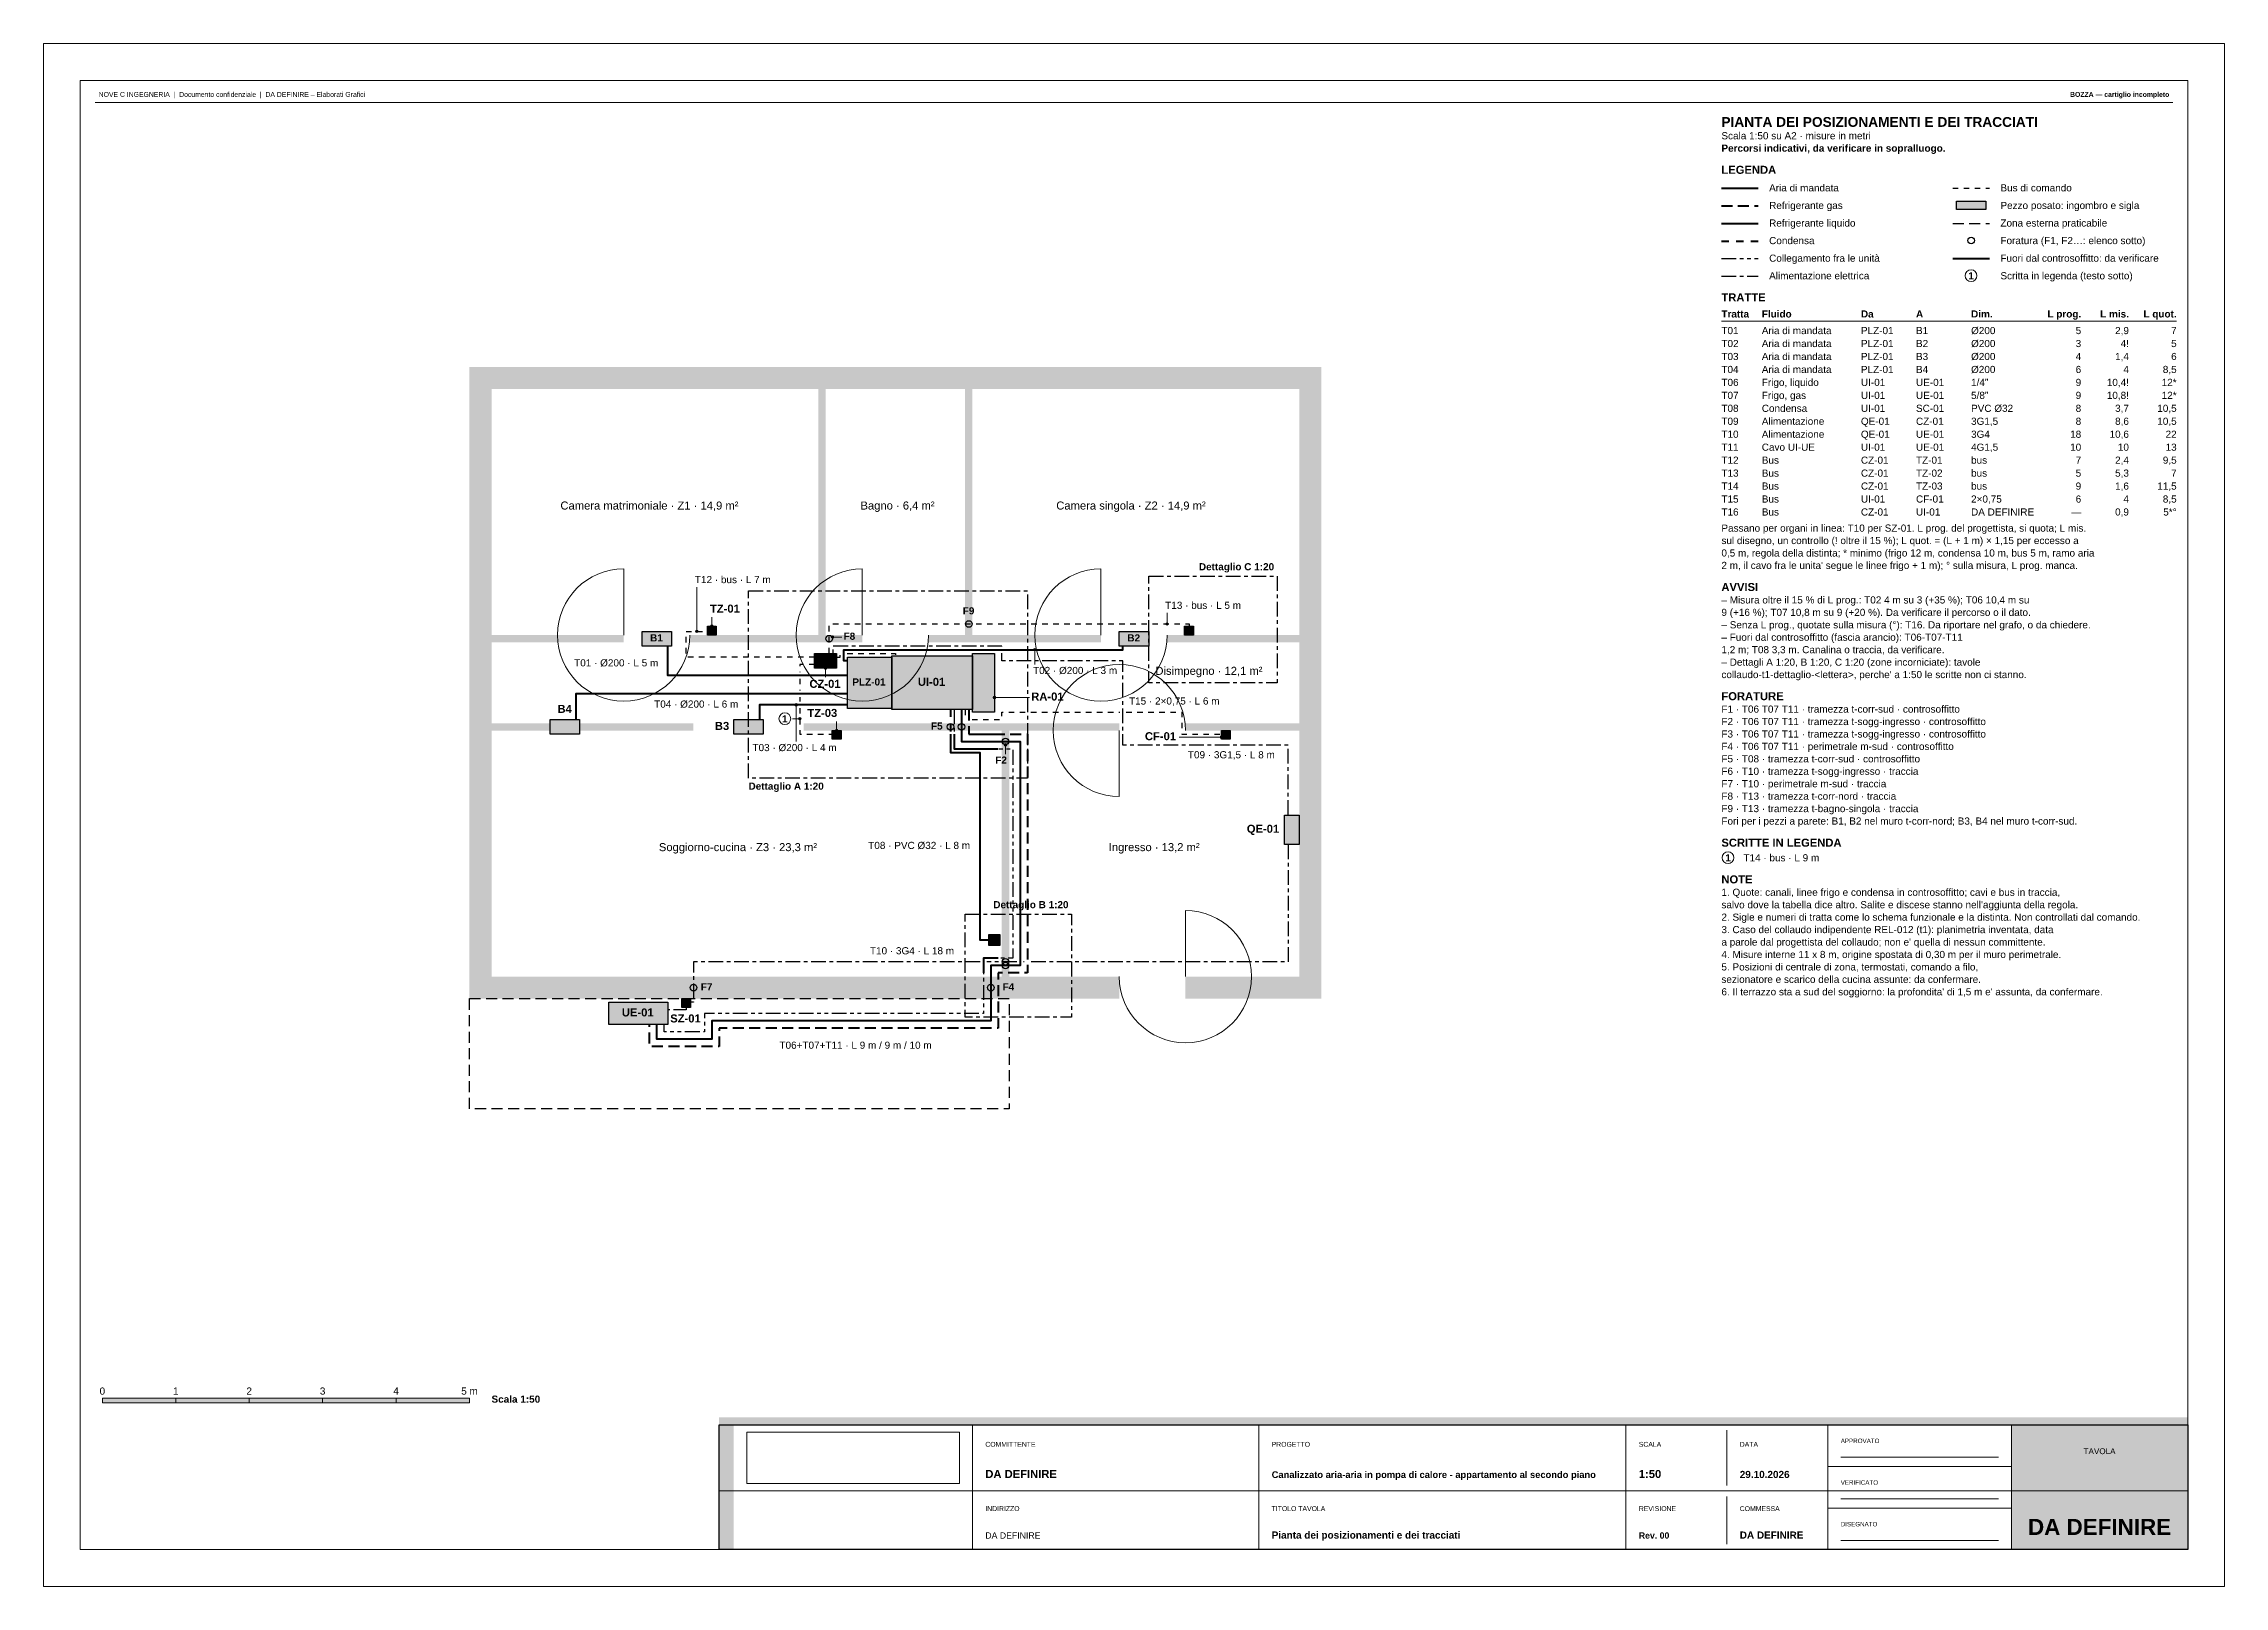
# Paper-space layout 'A2' of a CAD drawing. Header units: millimetres. Extents: x 0 to 594, y 0 to 420.
# The model-space entities are those that its viewports show. They can reach past a viewport. Long polylines and large blocks are cut down to what shows.
import ezdxf
from ezdxf.enums import TextEntityAlignment as Align

# ---------------------------------------------------------------- set-up
doc = ezdxf.new("R2010")
doc.units = ezdxf.units.MM
for name, pattern in [('NOVEC_TRATTO_1P5_1P5', [3, 1.5, -1.5]), ('NOVEC_TRATTO_2_2', [4, 2, -2]), ('NOVEC_TRATTO_3_1P5', [4.5, 3, -1.5]), ('NOVEC_TRATTO_4_1_1_1', [7, 4, -1, 1, -1]), ('NOVEC_TRATTO_4_1_1_1_1_1', [9, 4, -1, 1, -1, 1, -1])]:
    doc.linetypes.add(name, pattern=pattern)
for name, color, linetype, lineweight in [('A-AREA-IDEN', 7, 'Continuous', 18), ('A-DOOR', 7, 'Continuous', 18), ('A-WALL', 7, 'Continuous', 18), ('A-WALL-HOLE', 7, 'Continuous', 18), ('G-ANNO-SCAL', 7, 'Continuous', 18), ('G-ANNO-TTLB', 7, 'Continuous', 18), ('M-ANNO-IDEN', 7, 'Continuous', 18), ('M-ANNO-LEGN', 7, 'Continuous', 18), ('M-ANNO-NCSF', 7, 'Continuous', 18), ('M-EQPM', 7, 'Continuous', 18)]:
    doc.layers.add(name, color=color, linetype=linetype, lineweight=lineweight)
for name, color, linetype, lineweight, true_color in [('E-CTRL-BUS', 160, 'NOVEC_TRATTO_1P5_1P5', 30, 0x2020e0), ('E-POWR-CIRC', 34, 'NOVEC_TRATTO_4_1_1_1', 30, 0x784212), ('E-POWR-LINK', 230, 'NOVEC_TRATTO_4_1_1_1_1_1', 30, 0xe91e63), ('M-CNDS-PIPE', 252, 'NOVEC_TRATTO_2_2', 40, 0x616a6b), ('M-HVAC-SPLY', 134, 'Continuous', 70, 0x148f77), ('M-REFG-GASS', 205, 'NOVEC_TRATTO_3_1P5', 40, 0x6c3483), ('M-REFG-LIQD', 205, 'Continuous', 40, 0x6c3483)]:
    doc.layers.add(name, color=color, linetype=linetype, lineweight=lineweight, true_color=true_color)
doc.layers.add('G-ANNO-NPLT', color=7, linetype='Continuous', lineweight=18, plot=False)
doc.styles.add('NOVEC_ARIAL', font='arial.ttf')
doc.styles.add('NOVEC_ARIAL_GRASSETTO', font='arialbd.ttf')
picture_1 = doc.add_image_def('image1.jpg', size_in_pixel=(2961, 716))

psp = doc.layouts.new('A2')

# ---------------------------------------------------------------- texts
at = {"layer": 'G-ANNO-TTLB', "color": 253, "true_color": 0x999999, "style": 'NOVEC_ARIAL'}
for s, height, p in [('NOVE C INGEGNERIA  |  Documento confidenziale  |  DA DEFINIRE – Elaborati Grafici', 1.3349, (15, 405.5)), ('COMMITTENTE', 1.3349, (256.5, 38)), ('PROGETTO', 1.3349, (334.5, 38)), ('SCALA', 1.3349, (434.5, 38)), ('DATA', 1.3349, (462, 38)), ('APPROVATO', 1.2136, (489.5, 39)), ('VERIFICATO', 1.2136, (489.5, 27.667)), ('INDIRIZZO', 1.3349, (256.5, 20.5)), ('TITOLO TAVOLA', 1.3349, (334.5, 20.5)), ('REVISIONE', 1.3349, (434.5, 20.5)), ('COMMESSA', 1.3349, (462, 20.5)), ('DISEGNATO', 1.2136, (489.5, 16.333))]:
    psp.add_text(s, height=height, dxfattribs=at).set_placement(p)
at = {"layer": 'G-ANNO-TTLB', "color": 59, "true_color": 0x2d2d2d, "style": 'NOVEC_ARIAL_GRASSETTO'}
psp.add_text('BOZZA — cartiglio incompleto', height=1.3349, dxfattribs=at).set_placement((579, 405.5), align=Align.RIGHT)
at = {"layer": 'G-ANNO-TTLB', "color": 255, "true_color": 0xffffff, "transparency": 33554559, "style": 'NOVEC_ARIAL'}
psp.add_text('TAVOLA', height=1.5777, dxfattribs=at).set_placement((560, 36), align=Align.CENTER)
at = {"layer": 'G-ANNO-TTLB', "color": 59, "true_color": 0x2d2d2d}
for s, height, style, p in [('DA DEFINIRE', 2.1844, 'NOVEC_ARIAL_GRASSETTO', (256.5, 29.5)), ('Canalizzato aria-aria in pompa di calore - appartamento al secondo piano', 1.8203, 'NOVEC_ARIAL_GRASSETTO', (334.5, 29.5)), ('1:50', 2.1844, 'NOVEC_ARIAL_GRASSETTO', (434.5, 29.5)), ('29.10.2026', 1.9417, 'NOVEC_ARIAL_GRASSETTO', (462, 29.5)), ('DA DEFINIRE', 1.6989, 'NOVEC_ARIAL', (256.5, 13)), ('Pianta dei posizionamenti e dei tracciati', 1.9417, 'NOVEC_ARIAL_GRASSETTO', (334.5, 13)), ('Rev. 00', 1.6989, 'NOVEC_ARIAL_GRASSETTO', (434.5, 13)), ('DA DEFINIRE', 1.9417, 'NOVEC_ARIAL_GRASSETTO', (462, 13))]:
    psp.add_text(s, height=height, dxfattribs=dict(at, style=style)).set_placement(p)
at = {"layer": 'G-ANNO-TTLB', "color": 255, "true_color": 0xffffff, "style": 'NOVEC_ARIAL_GRASSETTO'}
psp.add_text('DA DEFINIRE', height=4.3688, dxfattribs=at).set_placement((560, 14), align=Align.CENTER)

msp = doc.modelspace()

# ---------------------------------------------------------------- texts
at = {"layer": 'A-AREA-IDEN', "color": 159, "true_color": 0x1c2e4a, "style": 'NOVEC_ARIAL'}
for s, p in [('Camera matrimoniale · Z1 · 14,9 m²', (140.771, 293.159)), ('Bagno · 6,4 m²', (222.5, 293.159)), ('Camera singola · Z2 · 14,9 m²', (275.828, 293.159)), ('Disimpegno · 12,1 m²', (302.827, 248.159)), ('Soggiorno-cucina · Z3 · 23,3 m²', (167.591, 200.159)), ('Ingresso · 13,2 m²', (290.119, 200.159))]:
    msp.add_text(s, height=2.1844, dxfattribs=at).set_placement(p)
at = {"layer": 'G-ANNO-SCAL', "color": 250, "true_color": 0x000000, "style": 'NOVEC_ARIAL'}
for s, p in [('0', (16, 52.2)), ('1', (36, 52.2)), ('2', (56, 52.2)), ('3', (76, 52.2)), ('4', (96, 52.2)), ('5 m', (116, 52.2))]:
    msp.add_text(s, height=1.9417, dxfattribs=at).set_placement(p, align=Align.CENTER)
at = {"layer": 'G-ANNO-SCAL', "color": 250, "true_color": 0x000000, "style": 'NOVEC_ARIAL_GRASSETTO'}
msp.add_text('Scala 1:50', height=1.9417, dxfattribs=at).set_placement((122, 50))
at = {"layer": 'M-ANNO-IDEN', "color": 160, "true_color": 0x2020e0, "style": 'NOVEC_ARIAL'}
for s, p in [('T12 · bus · L 7 m', (177.4, 273.121)), ('T13 · bus · L 5 m', (305.5, 266.121)), ('T15 · 2×0,75 · L 6 m', (295.645, 240.071))]:
    msp.add_text(s, height=1.9417, dxfattribs=at).set_placement(p)
at = {"layer": 'M-ANNO-IDEN', "color": 250, "true_color": 0x000000, "style": 'NOVEC_ARIAL_GRASSETTO'}
for s, height, p in [('Dettaglio C 1:20', 1.9417, (314.6725, 276.6209)), ('TZ-01', 2.1844, (181.5, 265.099)), ('F9', 1.9417, (250.353, 264.621)), ('B1', 1.9417, (165.197, 257.252)), ('F8', 1.9417, (217.9, 257.702)), ('B2', 1.9417, (295.197, 257.252)), ('CZ-01', 2.1844, (208.59, 244.619)), ('PLZ-01', 1.9417, (220.295, 245.252)), ('UI-01', 2.1844, (238.119, 245.159)), ('B4', 2.1844, (139.971, 237.798)), ('TZ-03', 2.1844, (208.032, 236.698)), ('RA-01', 2.1844, (269, 241.159)), ('B3', 2.1844, (182.842, 233.159)), ('F5', 1.9417, (241.706, 233.252)), ('CF-01', 2.1844, (299.98, 230.359)), ('F2', 1.9417, (259.206, 223.983)), ('Dettaglio A 1:20', 1.9417, (192, 216.8833)), ('QE-01', 2.1844, (327.724, 205.159)), ('Dettaglio B 1:20', 1.9417, (258.6725, 184.6209)), ('F7', 1.9417, (179, 162.252)), ('F4', 1.9417, (261.2, 162.252)), ('UE-01', 2.1844, (157.501, 155.159)), ('SZ-01', 2.1844, (170.677, 153.519))]:
    msp.add_text(s, height=height, dxfattribs=at).set_placement(p)
at = {"layer": 'M-ANNO-IDEN', "color": 134, "true_color": 0x148f77, "style": 'NOVEC_ARIAL'}
for s, p in [('T01 · Ø200 · L 5 m', (144.508, 250.452)), ('T02 · Ø200 · L 3 m', (269.5, 248.383)), ('T04 · Ø200 · L 6 m', (166.303, 239.233)), ('T03 · Ø200 · L 4 m', (193.079, 227.383))]:
    msp.add_text(s, height=1.9417, dxfattribs=at).set_placement(p)
at = {"layer": 'M-ANNO-IDEN', "color": 250, "true_color": 0x000000, "style": 'NOVEC_ARIAL_GRASSETTO'}
msp.add_text('1', height=1.9417, dxfattribs=at).set_placement((201.9, 235.206), align=Align.CENTER)
at = {"layer": 'M-ANNO-IDEN', "color": 34, "true_color": 0x784212, "style": 'NOVEC_ARIAL'}
for s, p in [('T09 · 3G1,5 · L 8 m', (311.687, 225.433)), ('T10 · 3G4 · L 18 m', (225.079, 172.071))]:
    msp.add_text(s, height=1.9417, dxfattribs=at).set_placement(p)
at = {"layer": 'M-ANNO-IDEN', "color": 252, "true_color": 0x616a6b, "style": 'NOVEC_ARIAL'}
msp.add_text('T08 · PVC Ø32 · L 8 m', height=1.9417, dxfattribs=at).set_placement((224.615, 200.752))
at = {"layer": 'M-ANNO-IDEN', "color": 205, "true_color": 0x6c3483, "style": 'NOVEC_ARIAL'}
msp.add_text('T06+T07+T11 · L 9 m / 9 m / 10 m', height=1.9417, dxfattribs=at).set_placement((200.431, 146.358))
at = {"layer": 'M-ANNO-LEGN', "color": 250, "true_color": 0x000000}
for s, height, style, p in [('PIANTA DEI POSIZIONAMENTI E DEI TRACCIATI', 2.6698, 'NOVEC_ARIAL_GRASSETTO', (457, 397.3433)), ('Scala 1:50 su A2 · misure in metri', 1.9417, 'NOVEC_ARIAL', (457, 393.9567)), ('Percorsi indicativi, da verificare in sopralluogo.', 1.9417, 'NOVEC_ARIAL_GRASSETTO', (457, 390.57)), ('LEGENDA', 2.1844, 'NOVEC_ARIAL_GRASSETTO', (457, 384.56)), ('Aria di mandata', 1.9417, 'NOVEC_ARIAL', (470, 379.7733)), ('Bus di comando', 1.9417, 'NOVEC_ARIAL', (533, 379.7733)), ('Refrigerante gas', 1.9417, 'NOVEC_ARIAL', (470, 374.9867)), ('Pezzo posato: ingombro e sigla', 1.9417, 'NOVEC_ARIAL', (533, 374.9867)), ('Refrigerante liquido', 1.9417, 'NOVEC_ARIAL', (470, 370.2)), ('Zona esterna praticabile', 1.9417, 'NOVEC_ARIAL', (533, 370.2)), ('Condensa', 1.9417, 'NOVEC_ARIAL', (470, 365.4133)), ('Collegamento fra le unità', 1.9417, 'NOVEC_ARIAL', (470, 360.6267)), ('Foratura (F1, F2…: elenco sotto)', 1.9417, 'NOVEC_ARIAL', (533, 365.4133)), ('Fuori dal controsoffitto: da verificare', 1.9417, 'NOVEC_ARIAL', (533, 360.6267)), ('Alimentazione elettrica', 1.9417, 'NOVEC_ARIAL', (470, 355.84)), ('Scritta in legenda (testo sotto)', 1.9417, 'NOVEC_ARIAL', (533, 355.84)), ('TRATTE', 2.1844, 'NOVEC_ARIAL_GRASSETTO', (457, 349.83)), ('Tratta', 1.9417, 'NOVEC_ARIAL_GRASSETTO', (457, 345.4433)), ('Fluido', 1.9417, 'NOVEC_ARIAL_GRASSETTO', (468, 345.4433)), ('Da', 1.9417, 'NOVEC_ARIAL_GRASSETTO', (495, 345.4433)), ('A', 1.9417, 'NOVEC_ARIAL_GRASSETTO', (510, 345.4433)), ('Dim.', 1.9417, 'NOVEC_ARIAL_GRASSETTO', (525, 345.4433)), ('T01', 1.9417, 'NOVEC_ARIAL', (457, 340.9156)), ('T02', 1.9417, 'NOVEC_ARIAL', (457, 337.3878)), ('Aria di mandata', 1.9417, 'NOVEC_ARIAL', (468, 340.9156)), ('Aria di mandata', 1.9417, 'NOVEC_ARIAL', (468, 337.3878)), ('PLZ-01', 1.9417, 'NOVEC_ARIAL', (495, 340.9156)), ('PLZ-01', 1.9417, 'NOVEC_ARIAL', (495, 337.3878)), ('B1', 1.9417, 'NOVEC_ARIAL', (510, 340.9156)), ('B2', 1.9417, 'NOVEC_ARIAL', (510, 337.3878)), ('Ø200', 1.9417, 'NOVEC_ARIAL', (525, 340.9156)), ('Ø200', 1.9417, 'NOVEC_ARIAL', (525, 337.3878)), ('T03', 1.9417, 'NOVEC_ARIAL', (457, 333.86)), ('Aria di mandata', 1.9417, 'NOVEC_ARIAL', (468, 333.86)), ('PLZ-01', 1.9417, 'NOVEC_ARIAL', (495, 333.86)), ('B3', 1.9417, 'NOVEC_ARIAL', (510, 333.86)), ('Ø200', 1.9417, 'NOVEC_ARIAL', (525, 333.86)), ('T04', 1.9417, 'NOVEC_ARIAL', (457, 330.3322)), ('T06', 1.9417, 'NOVEC_ARIAL', (457, 326.8044)), ('Aria di mandata', 1.9417, 'NOVEC_ARIAL', (468, 330.3322)), ('Frigo, liquido', 1.9417, 'NOVEC_ARIAL', (468, 326.8044)), ('UI-01', 1.9417, 'NOVEC_ARIAL', (495, 326.8044)), ('PLZ-01', 1.9417, 'NOVEC_ARIAL', (495, 330.3322)), ('UE-01', 1.9417, 'NOVEC_ARIAL', (510, 326.8044)), ('B4', 1.9417, 'NOVEC_ARIAL', (510, 330.3322)), ('Ø200', 1.9417, 'NOVEC_ARIAL', (525, 330.3322)), ('1/4"', 1.9417, 'NOVEC_ARIAL', (525, 326.8044)), ('T07', 1.9417, 'NOVEC_ARIAL', (457, 323.2767)), ('T08', 1.9417, 'NOVEC_ARIAL', (457, 319.7489)), ('Condensa', 1.9417, 'NOVEC_ARIAL', (468, 319.7489)), ('Frigo, gas', 1.9417, 'NOVEC_ARIAL', (468, 323.2767)), ('UI-01', 1.9417, 'NOVEC_ARIAL', (495, 323.2767)), ('UI-01', 1.9417, 'NOVEC_ARIAL', (495, 319.7489)), ('SC-01', 1.9417, 'NOVEC_ARIAL', (510, 319.7489)), ('UE-01', 1.9417, 'NOVEC_ARIAL', (510, 323.2767)), ('5/8"', 1.9417, 'NOVEC_ARIAL', (525, 323.2767)), ('PVC Ø32', 1.9417, 'NOVEC_ARIAL', (525, 319.7489)), ('T09', 1.9417, 'NOVEC_ARIAL', (457, 316.2211)), ('Alimentazione', 1.9417, 'NOVEC_ARIAL', (468, 316.2211)), ('QE-01', 1.9417, 'NOVEC_ARIAL', (495, 316.2211)), ('CZ-01', 1.9417, 'NOVEC_ARIAL', (510, 316.2211)), ('3G1,5', 1.9417, 'NOVEC_ARIAL', (525, 316.2211)), ('T10', 1.9417, 'NOVEC_ARIAL', (457, 312.6933)), ('T11', 1.9417, 'NOVEC_ARIAL', (457, 309.1656)), ('Alimentazione', 1.9417, 'NOVEC_ARIAL', (468, 312.6933)), ('Cavo UI-UE', 1.9417, 'NOVEC_ARIAL', (468, 309.1656)), ('QE-01', 1.9417, 'NOVEC_ARIAL', (495, 312.6933)), ('UI-01', 1.9417, 'NOVEC_ARIAL', (495, 309.1656)), ('UE-01', 1.9417, 'NOVEC_ARIAL', (510, 312.6933)), ('UE-01', 1.9417, 'NOVEC_ARIAL', (510, 309.1656)), ('4G1,5', 1.9417, 'NOVEC_ARIAL', (525, 309.1656)), ('3G4', 1.9417, 'NOVEC_ARIAL', (525, 312.6933)), ('T12', 1.9417, 'NOVEC_ARIAL', (457, 305.6378)), ('T13', 1.9417, 'NOVEC_ARIAL', (457, 302.11)), ('Bus', 1.9417, 'NOVEC_ARIAL', (468, 305.6378)), ('Bus', 1.9417, 'NOVEC_ARIAL', (468, 302.11)), ('CZ-01', 1.9417, 'NOVEC_ARIAL', (495, 305.6378)), ('CZ-01', 1.9417, 'NOVEC_ARIAL', (495, 302.11)), ('TZ-01', 1.9417, 'NOVEC_ARIAL', (510, 305.6378)), ('TZ-02', 1.9417, 'NOVEC_ARIAL', (510, 302.11)), ('bus', 1.9417, 'NOVEC_ARIAL', (525, 305.6378)), ('bus', 1.9417, 'NOVEC_ARIAL', (525, 302.11)), ('T14', 1.9417, 'NOVEC_ARIAL', (457, 298.5822)), ('Bus', 1.9417, 'NOVEC_ARIAL', (468, 298.5822)), ('CZ-01', 1.9417, 'NOVEC_ARIAL', (495, 298.5822)), ('UI-01', 1.9417, 'NOVEC_ARIAL', (495, 295.0544)), ('TZ-03', 1.9417, 'NOVEC_ARIAL', (510, 298.5822)), ('CF-01', 1.9417, 'NOVEC_ARIAL', (510, 295.0544)), ('2×0,75', 1.9417, 'NOVEC_ARIAL', (525, 295.0544)), ('bus', 1.9417, 'NOVEC_ARIAL', (525, 298.5822)), ('T15', 1.9417, 'NOVEC_ARIAL', (457, 295.0544)), ('T16', 1.9417, 'NOVEC_ARIAL', (457, 291.5267)), ('Bus', 1.9417, 'NOVEC_ARIAL', (468, 295.0544)), ('Bus', 1.9417, 'NOVEC_ARIAL', (468, 291.5267)), ('CZ-01', 1.9417, 'NOVEC_ARIAL', (495, 291.5267)), ('UI-01', 1.9417, 'NOVEC_ARIAL', (510, 291.5267)), ('DA DEFINIRE', 1.9417, 'NOVEC_ARIAL', (525, 291.5267)), ('sul disegno, un controllo (! oltre il 15 %%%); L quot. = (L + 1 m) × 1,15 per eccesso a', 1.9417, 'NOVEC_ARIAL', (457, 283.7533)), ('Passano per organi in linea: T10 per SZ-01. L prog. del progettista, si quota; L mis.', 1.9417, 'NOVEC_ARIAL', (457, 287.14)), ('0,5 m, regola della distinta; * minimo (frigo 12 m, condensa 10 m, bus 5 m, ramo aria', 1.9417, 'NOVEC_ARIAL', (457, 280.3667)), ("2 m, il cavo fra le unita' segue le linee frigo + 1 m); ° sulla misura, L prog. manca.", 1.9417, 'NOVEC_ARIAL', (457, 276.98)), ('– Misura oltre il 15 %%% di L prog.: T02 4 m su 3 (+35 %%%); T06 10,4 m su', 1.9417, 'NOVEC_ARIAL', (457, 267.5833)), ('AVVISI', 2.1844, 'NOVEC_ARIAL_GRASSETTO', (457, 270.97)), ('– Senza L prog., quotate sulla misura (°): T16. Da riportare nel grafo, o da chiedere.', 1.9417, 'NOVEC_ARIAL', (457, 260.81)), ('9 (+16 %%%); T07 10,8 m su 9 (+20 %%%). Da verificare il percorso o il dato.', 1.9417, 'NOVEC_ARIAL', (457, 264.1967)), ('– Fuori dal controsoffitto (fascia arancio): T06-T07-T11', 1.9417, 'NOVEC_ARIAL', (457, 257.4233)), ('1,2 m; T08 3,3 m. Canalina o traccia, da verificare.', 1.9417, 'NOVEC_ARIAL', (457, 254.0367)), ('– Dettagli A 1:20, B 1:20, C 1:20 (zone incorniciate): tavole', 1.9417, 'NOVEC_ARIAL', (457, 250.65)), ("collaudo-t1-dettaglio-<lettera>, perche' a 1:50 le scritte non ci stanno.", 1.9417, 'NOVEC_ARIAL', (457, 247.2633)), ('FORATURE', 2.1844, 'NOVEC_ARIAL_GRASSETTO', (457, 241.2533)), ('F1 · T06 T07 T11 · tramezza t-corr-sud · controsoffitto', 1.9417, 'NOVEC_ARIAL', (457, 237.8667)), ('F2 · T06 T07 T11 · tramezza t-sogg-ingresso · controsoffitto', 1.9417, 'NOVEC_ARIAL', (457, 234.48)), ('F3 · T06 T07 T11 · tramezza t-sogg-ingresso · controsoffitto', 1.9417, 'NOVEC_ARIAL', (457, 231.0933)), ('F4 · T06 T07 T11 · perimetrale m-sud · controsoffitto', 1.9417, 'NOVEC_ARIAL', (457, 227.7067)), ('F5 · T08 · tramezza t-corr-sud · controsoffitto', 1.9417, 'NOVEC_ARIAL', (457, 224.32)), ('F6 · T10 · tramezza t-sogg-ingresso · traccia', 1.9417, 'NOVEC_ARIAL', (457, 220.9333)), ('F7 · T10 · perimetrale m-sud · traccia', 1.9417, 'NOVEC_ARIAL', (457, 217.5467)), ('F8 · T13 · tramezza t-corr-nord · traccia', 1.9417, 'NOVEC_ARIAL', (457, 214.16)), ('F9 · T13 · tramezza t-bagno-singola · traccia', 1.9417, 'NOVEC_ARIAL', (457, 210.7733)), ('Fori per i pezzi a parete: B1, B2 nel muro t-corr-nord; B3, B4 nel muro t-corr-sud.', 1.9417, 'NOVEC_ARIAL', (457, 207.3867)), ('SCRITTE IN LEGENDA', 2.1844, 'NOVEC_ARIAL_GRASSETTO', (457, 201.3767)), ('T14 · bus · L 9 m', 1.9417, 'NOVEC_ARIAL', (463, 197.39)), ('NOTE', 2.1844, 'NOVEC_ARIAL_GRASSETTO', (457, 191.38)), ("salvo dove la tabella dice altro. Salite e discese stanno nell'aggiunta della regola.", 1.9417, 'NOVEC_ARIAL', (457, 184.6067)), ('1. Quote: canali, linee frigo e condensa in controsoffitto; cavi e bus in traccia,', 1.9417, 'NOVEC_ARIAL', (457, 187.9933)), ('3. Caso del collaudo indipendente REL-012 (t1): planimetria inventata, data', 1.9417, 'NOVEC_ARIAL', (457, 177.8333)), ('2. Sigle e numeri di tratta come lo schema funzionale e la distinta. Non controllati dal comando.', 1.9417, 'NOVEC_ARIAL', (457, 181.22)), ('4. Misure interne 11 x 8 m, origine spostata di 0,30 m per il muro perimetrale.', 1.9417, 'NOVEC_ARIAL', (457, 171.06)), ("a parole dal progettista del collaudo; non e' quella di nessun committente.", 1.9417, 'NOVEC_ARIAL', (457, 174.4467)), ('sezionatore e scarico della cucina assunte: da confermare.', 1.9417, 'NOVEC_ARIAL', (457, 164.2867)), ('5. Posizioni di centrale di zona, termostati, comando a filo,', 1.9417, 'NOVEC_ARIAL', (457, 167.6733)), ("6. Il terrazzo sta a sud del soggiorno: la profondita' di 1,5 m e' assunta, da confermare.", 1.9417, 'NOVEC_ARIAL', (457, 160.9))]:
    msp.add_text(s, height=height, dxfattribs=dict(at, style=style)).set_placement(p)
at = {"layer": 'M-ANNO-LEGN', "color": 250, "true_color": 0x000000, "style": 'NOVEC_ARIAL_GRASSETTO'}
for p in [(525, 355.8118), (458.8, 197.3618)]:
    msp.add_text('1', height=1.9417, dxfattribs=at).set_placement(p, align=Align.CENTER)
at = {"layer": 'M-ANNO-LEGN', "color": 250, "true_color": 0x000000}
for s, style, p in [('L prog.', 'NOVEC_ARIAL_GRASSETTO', (555, 345.4433)), ('L mis.', 'NOVEC_ARIAL_GRASSETTO', (568, 345.4433)), ('L quot.', 'NOVEC_ARIAL_GRASSETTO', (581, 345.4433)), ('3', 'NOVEC_ARIAL', (555, 337.3878)), ('5', 'NOVEC_ARIAL', (555, 340.9156)), ('2,9', 'NOVEC_ARIAL', (568, 340.9156)), ('4!', 'NOVEC_ARIAL', (568, 337.3878)), ('5', 'NOVEC_ARIAL', (581, 337.3878)), ('7', 'NOVEC_ARIAL', (581, 340.9156)), ('4', 'NOVEC_ARIAL', (555, 333.86)), ('1,4', 'NOVEC_ARIAL', (568, 333.86)), ('6', 'NOVEC_ARIAL', (581, 333.86)), ('9', 'NOVEC_ARIAL', (555, 326.8044)), ('6', 'NOVEC_ARIAL', (555, 330.3322)), ('10,4!', 'NOVEC_ARIAL', (568, 326.8044)), ('4', 'NOVEC_ARIAL', (568, 330.3322)), ('12*', 'NOVEC_ARIAL', (581, 326.8044)), ('8,5', 'NOVEC_ARIAL', (581, 330.3322)), ('8', 'NOVEC_ARIAL', (555, 319.7489)), ('9', 'NOVEC_ARIAL', (555, 323.2767)), ('10,8!', 'NOVEC_ARIAL', (568, 323.2767)), ('3,7', 'NOVEC_ARIAL', (568, 319.7489)), ('10,5', 'NOVEC_ARIAL', (581, 319.7489)), ('12*', 'NOVEC_ARIAL', (581, 323.2767)), ('8', 'NOVEC_ARIAL', (555, 316.2211)), ('8,6', 'NOVEC_ARIAL', (568, 316.2211)), ('10,5', 'NOVEC_ARIAL', (581, 316.2211)), ('18', 'NOVEC_ARIAL', (555, 312.6933)), ('10', 'NOVEC_ARIAL', (555, 309.1656)), ('10,6', 'NOVEC_ARIAL', (568, 312.6933)), ('10', 'NOVEC_ARIAL', (568, 309.1656)), ('22', 'NOVEC_ARIAL', (581, 312.6933)), ('13', 'NOVEC_ARIAL', (581, 309.1656)), ('5', 'NOVEC_ARIAL', (555, 302.11)), ('7', 'NOVEC_ARIAL', (555, 305.6378)), ('5,3', 'NOVEC_ARIAL', (568, 302.11)), ('2,4', 'NOVEC_ARIAL', (568, 305.6378)), ('9,5', 'NOVEC_ARIAL', (581, 305.6378)), ('7', 'NOVEC_ARIAL', (581, 302.11)), ('9', 'NOVEC_ARIAL', (555, 298.5822)), ('6', 'NOVEC_ARIAL', (555, 295.0544)), ('1,6', 'NOVEC_ARIAL', (568, 298.5822)), ('11,5', 'NOVEC_ARIAL', (581, 298.5822)), ('8,5', 'NOVEC_ARIAL', (581, 295.0544)), ('—', 'NOVEC_ARIAL', (555, 291.5267)), ('0,9', 'NOVEC_ARIAL', (568, 291.5267)), ('4', 'NOVEC_ARIAL', (568, 295.0544)), ('5*°', 'NOVEC_ARIAL', (581, 291.5267))]:
    msp.add_text(s, height=1.9417, dxfattribs=dict(at, style=style)).set_placement(p, align=Align.RIGHT)

# ---------------------------------------------------------------- hatches: boundary and pattern name
at = {"layer": 'A-WALL', "true_color": 0x8c8c8c}
h = msp.add_hatch(color=8, dxfattribs=at)
h.dxf.hatch_style = 1
h.paths.add_polyline_path([(116, 332), (348, 332), (348, 326), (116, 326)])
h = msp.add_hatch(color=8, dxfattribs=at)
h.dxf.hatch_style = 1
h.paths.add_polyline_path([(116, 160), (116, 332), (122, 332), (122, 160)])
at = {"layer": 'A-WALL', "true_color": 0xb3b3b3}
h = msp.add_hatch(color=9, dxfattribs=at)
h.dxf.hatch_style = 1
h.paths.add_polyline_path([(213, 327), (213, 258), (211, 258), (211, 327)])
h = msp.add_hatch(color=9, dxfattribs=at)
h.dxf.hatch_style = 1
h.paths.add_polyline_path([(253, 327), (253, 258), (251, 258), (251, 327)])
at = {"layer": 'A-WALL', "true_color": 0x8c8c8c}
h = msp.add_hatch(color=8, dxfattribs=at)
h.dxf.hatch_style = 1
h.paths.add_polyline_path([(348, 332), (348, 160), (342, 160), (342, 332)])
at = {"layer": 'A-WALL', "true_color": 0xb3b3b3}
h = msp.add_hatch(color=9, dxfattribs=at)
h.dxf.hatch_style = 1
h.paths.add_polyline_path([(121, 259), (158, 259), (158, 257), (121, 257)])
h = msp.add_hatch(color=9, dxfattribs=at)
h.dxf.hatch_style = 1
h.paths.add_polyline_path([(176, 259), (223, 259), (223, 257), (176, 257)])
h = msp.add_hatch(color=9, dxfattribs=at)
h.dxf.hatch_style = 1
h.paths.add_polyline_path([(241, 259), (288, 259), (288, 257), (241, 257)])
h = msp.add_hatch(color=9, dxfattribs=at)
h.dxf.hatch_style = 1
h.paths.add_polyline_path([(306, 259), (343, 259), (343, 257), (306, 257)])
h = msp.add_hatch(color=9, dxfattribs=at)
h.dxf.hatch_style = 1
h.paths.add_polyline_path([(121, 235), (177, 235), (177, 233), (121, 233)])
h = msp.add_hatch(color=9, dxfattribs=at)
h.dxf.hatch_style = 1
h.paths.add_polyline_path([(207, 235), (293, 235), (293, 233), (207, 233)])
h = msp.add_hatch(color=9, dxfattribs=at)
h.dxf.hatch_style = 1
h.paths.add_polyline_path([(263, 234), (263, 165), (261, 165), (261, 234)])
h = msp.add_hatch(color=9, dxfattribs=at)
h.dxf.hatch_style = 1
h.paths.add_polyline_path([(311, 235), (343, 235), (343, 233), (311, 233)])
at = {"layer": 'A-WALL', "true_color": 0x8c8c8c}
h = msp.add_hatch(color=8, dxfattribs=at)
h.dxf.hatch_style = 1
h.paths.add_polyline_path([(293, 160), (116, 160), (116, 166), (293, 166)])
h = msp.add_hatch(color=8, dxfattribs=at)
h.dxf.hatch_style = 1
h.paths.add_polyline_path([(348, 160), (311, 160), (311, 166), (348, 166)])
at = {"layer": 'G-ANNO-SCAL', "true_color": 0x000000}
h = msp.add_hatch(color=250, dxfattribs=at)
h.dxf.hatch_style = 1
h.paths.add_polyline_path([(16, 51.2), (36, 51.2), (36, 50), (16, 50)])
at = {"layer": 'G-ANNO-SCAL', "true_color": 0xffffff}
h = msp.add_hatch(color=255, dxfattribs=at)
h.dxf.hatch_style = 1
h.paths.add_polyline_path([(36, 51.2), (56, 51.2), (56, 50), (36, 50)])
at = {"layer": 'G-ANNO-SCAL', "true_color": 0x000000}
h = msp.add_hatch(color=250, dxfattribs=at)
h.dxf.hatch_style = 1
h.paths.add_polyline_path([(56, 51.2), (76, 51.2), (76, 50), (56, 50)])
at = {"layer": 'G-ANNO-SCAL', "true_color": 0xffffff}
h = msp.add_hatch(color=255, dxfattribs=at)
h.dxf.hatch_style = 1
h.paths.add_polyline_path([(76, 51.2), (96, 51.2), (96, 50), (76, 50)])
at = {"layer": 'G-ANNO-SCAL', "true_color": 0x000000}
h = msp.add_hatch(color=250, dxfattribs=at)
h.dxf.hatch_style = 1
h.paths.add_polyline_path([(96, 51.2), (116, 51.2), (116, 50), (96, 50)])
at = {"layer": 'M-ANNO-IDEN', "true_color": 0x000000}
h = msp.add_hatch(color=250, dxfattribs=at)
h.dxf.hatch_style = 1
h.paths.add_polyline_path([(181.65, 261.4, 1), (182.35, 261.4, 1)])
h = msp.add_hatch(color=250, dxfattribs=at)
h.dxf.hatch_style = 1
h.paths.add_polyline_path([(305.65, 262, 1), (306.35, 262, 1)])
h = msp.add_hatch(color=250, dxfattribs=at)
h.dxf.hatch_style = 1
h.paths.add_polyline_path([(177.55, 260, 1), (178.25, 260, 1)])
h = msp.add_hatch(color=250, dxfattribs=at)
h.dxf.hatch_style = 1
h.paths.add_polyline_path([(214.55, 258.45, 1), (215.25, 258.45, 1)])
h = msp.add_hatch(color=250, dxfattribs=at)
h.dxf.hatch_style = 1
h.paths.add_polyline_path([(212.65, 250, 1), (213.35, 250, 1)])
h = msp.add_hatch(color=250, dxfattribs=at)
h.dxf.hatch_style = 1
h.paths.add_polyline_path([(269.65, 255, 1), (270.35, 255, 1)])
h = msp.add_hatch(color=250, dxfattribs=at)
h.dxf.hatch_style = 1
h.paths.add_polyline_path([(204.65, 240, 1), (205.35, 240, 1)])
h = msp.add_hatch(color=250, dxfattribs=at)
h.dxf.hatch_style = 1
h.paths.add_polyline_path([(258.65, 242, 1), (259.35, 242, 1)])
h = msp.add_hatch(color=250, dxfattribs=at)
h.dxf.hatch_style = 1
h.paths.add_polyline_path([(205.65, 236.222, 1), (206.35, 236.222, 1)])
h = msp.add_hatch(color=250, dxfattribs=at)
h.dxf.hatch_style = 1
h.paths.add_polyline_path([(215.65, 233, 1), (216.35, 233, 1)])
h = msp.add_hatch(color=250, dxfattribs=at)
h.dxf.hatch_style = 1
h.paths.add_polyline_path([(261.65, 229.1, 1), (262.35, 229.1, 1)])
h = msp.add_hatch(color=250, dxfattribs=at)
h.dxf.hatch_style = 1
h.paths.add_polyline_path([(320.45, 231.2, 1), (321.15, 231.2, 1)])
at = {"layer": 'M-ANNO-LEGN', "true_color": 0xffffff}
h = msp.add_hatch(color=255, dxfattribs=at)
h.dxf.hatch_style = 1
h.paths.add_polyline_path([(521, 377.1033), (529, 377.1033), (529, 374.8456), (521, 374.8456)])
at = {"layer": 'M-EQPM', "true_color": 0xffffff}
h = msp.add_hatch(color=255, dxfattribs=at)
h.dxf.hatch_style = 1
h.paths.add_polyline_path([(180.8, 261.4), (183.2, 261.4), (183.2, 259), (180.8, 259)])
h = msp.add_hatch(color=255, dxfattribs=at)
h.dxf.hatch_style = 1
h.paths.add_polyline_path([(310.8, 261.4), (313.2, 261.4), (313.2, 259), (310.8, 259)])
h = msp.add_hatch(color=255, dxfattribs=at)
h.dxf.hatch_style = 1
h.paths.add_polyline_path([(163, 260), (171, 260), (171, 256), (163, 256)])
h = msp.add_hatch(color=255, dxfattribs=at)
h.dxf.hatch_style = 1
h.paths.add_polyline_path([(293, 260), (301, 260), (301, 256), (293, 256)])
h = msp.add_hatch(color=255, dxfattribs=at)
h.dxf.hatch_style = 1
h.paths.add_polyline_path([(210, 254), (216, 254), (216, 250), (210, 250)])
h = msp.add_hatch(color=255, dxfattribs=at)
h.dxf.hatch_style = 1
h.paths.add_polyline_path([(219, 253), (231, 253), (231, 239), (219, 239)])
h = msp.add_hatch(color=255, dxfattribs=at)
h.dxf.hatch_style = 1
h.paths.add_polyline_path([(231, 253.3), (253, 253.3), (253, 238.7), (231, 238.7)])
h = msp.add_hatch(color=255, dxfattribs=at)
h.dxf.hatch_style = 1
h.paths.add_polyline_path([(253, 254), (259, 254), (259, 238), (253, 238)])
h = msp.add_hatch(color=255, dxfattribs=at)
h.dxf.hatch_style = 1
h.paths.add_polyline_path([(138, 236), (146, 236), (146, 232), (138, 232)])
h = msp.add_hatch(color=255, dxfattribs=at)
h.dxf.hatch_style = 1
h.paths.add_polyline_path([(188, 236), (196, 236), (196, 232), (188, 232)])
h = msp.add_hatch(color=255, dxfattribs=at)
h.dxf.hatch_style = 1
h.paths.add_polyline_path([(214.8, 233), (217.2, 233), (217.2, 230.6), (214.8, 230.6)])
h = msp.add_hatch(color=255, dxfattribs=at)
h.dxf.hatch_style = 1
h.paths.add_polyline_path([(320.8, 233), (323.2, 233), (323.2, 230.6), (320.8, 230.6)])
h = msp.add_hatch(color=255, dxfattribs=at)
h.dxf.hatch_style = 1
h.paths.add_polyline_path([(338, 210), (342, 210), (342, 202), (338, 202)])
h = msp.add_hatch(color=255, dxfattribs=at)
h.dxf.hatch_style = 1
h.paths.add_polyline_path([(257.5, 177.5), (260.5, 177.5), (260.5, 174.5), (257.5, 174.5)])
h = msp.add_hatch(color=255, dxfattribs=at)
h.dxf.hatch_style = 1
h.paths.add_polyline_path([(154, 159), (170, 159), (170, 153), (154, 153)])
h = msp.add_hatch(color=255, dxfattribs=at)
h.dxf.hatch_style = 1
h.paths.add_polyline_path([(173.8, 160), (176.2, 160), (176.2, 157.6), (173.8, 157.6)])

# ---------------------------------------------------------------- linework, layer by layer
at = {"layer": 'A-AREA-IDEN', "color": 65, "linetype": 'NOVEC_TRATTO_3_1P5', "lineweight": 25, "true_color": 0x6b8e23, "flags": 128}
msp.add_lwpolyline([(116, 160), (263, 160), (263, 130), (116, 130), (116, 160)], dxfattribs=at)
at = {"layer": 'A-DOOR', "color": 251, "linetype": 'Continuous', "lineweight": 18, "true_color": 0x555555, "flags": 128}
for points in [[(158, 259), (158, 277)], [(223, 259), (223, 277)], [(288, 259), (288, 277)], [(293, 233), (293, 215)], [(311, 166), (311, 184)]]:
    msp.add_lwpolyline(points, dxfattribs=at)
at = {"layer": 'A-DOOR', "color": 251, "lineweight": 18, "true_color": 0x555555}
for centre, start, end in [((158, 259), 90, 0), ((223, 259), 90, 0), ((288, 259), 90, 0), ((293, 233), 0, 270), ((311, 166), 180, 90)]:
    msp.add_arc(centre, 18, start, end, dxfattribs=at)
at = {"layer": 'A-WALL-HOLE', "color": 250, "lineweight": 25, "true_color": 0x000000}
for centre in [(252, 262), (214, 258), (247, 234), (250, 234), (262, 230), (262, 170), (262, 169), (177, 163), (258, 163)]:
    msp.add_circle(centre, 0.9, dxfattribs=at)
at = {"layer": 'E-CTRL-BUS', "color": 160, "linetype": 'NOVEC_TRATTO_1P5_1P5', "lineweight": 30, "true_color": 0x2020e0, "flags": 128}
for points in [[(214, 254), (214, 262), (312, 262), (312, 261.4)], [(210, 253), (175, 253), (175, 260), (180.8, 260)], [(210, 251), (206, 251), (206, 248.9)], [(216, 253), (217, 253), (217, 254), (217.1, 254)], [(218.9, 254), (232, 254), (232, 253.3)], [(206, 247.1), (206, 243.9)], [(206, 242.1), (206, 240.9)], [(206, 239.1), (206, 232), (214.8, 232)], [(251, 238.7), (251, 236), (251.1, 236)], [(252.9, 236), (261, 236), (261, 238), (293.1, 238)], [(294.9, 238), (310, 238), (310, 232), (320.8, 232)]]:
    msp.add_lwpolyline(points, dxfattribs=at)
at = {"layer": 'E-POWR-CIRC', "color": 34, "linetype": 'NOVEC_TRATTO_4_1_1_1', "lineweight": 30, "true_color": 0x784212, "flags": 128}
for points in [[(261, 255.9), (261, 256), (215, 256), (215, 254)], [(339, 210), (339, 229), (294, 229), (294, 252), (261, 252), (261, 254.1)], [(339, 202), (339, 170), (268.9, 170)], [(255.1, 170), (177, 170), (177, 159), (176.2, 159)], [(265.1, 170), (256.9, 170)], [(267.1, 170), (266.9, 170)], [(175, 157.6), (175, 157), (170, 157)]]:
    msp.add_lwpolyline(points, dxfattribs=at)
at = {"layer": 'E-POWR-LINK', "color": 230, "linetype": 'NOVEC_TRATTO_4_1_1_1_1_1', "lineweight": 30, "true_color": 0xe91e63, "flags": 128}
msp.add_lwpolyline([(248, 238.7), (248, 228), (264, 228), (264, 171), (256, 171), (256, 156), (180, 156), (180, 151), (169, 151), (169, 153)], dxfattribs=at)
at = {"layer": 'G-ANNO-SCAL', "color": 250, "linetype": 'Continuous', "lineweight": 18, "true_color": 0x000000, "flags": 128}
for points in [[(16, 51.2), (36, 51.2), (36, 50), (16, 50), (16, 51.2)], [(36, 51.2), (56, 51.2), (56, 50), (36, 50), (36, 51.2)], [(56, 51.2), (76, 51.2), (76, 50), (56, 50), (56, 51.2)], [(76, 51.2), (96, 51.2), (96, 50), (76, 50), (76, 51.2)], [(96, 51.2), (116, 51.2), (116, 50), (96, 50), (96, 51.2)]]:
    msp.add_lwpolyline(points, dxfattribs=at)
at = {"layer": 'M-ANNO-IDEN', "color": 250, "linetype": 'NOVEC_TRATTO_4_1_1_1', "lineweight": 25, "true_color": 0x000000, "flags": 128}
for points in [[(301, 275), (336, 275), (336, 246), (301, 246), (301, 275)], [(192, 271), (268, 271), (268, 220), (192, 220), (192, 271)], [(251, 183), (280, 183), (280, 155), (251, 155), (251, 183)]]:
    msp.add_lwpolyline(points, dxfattribs=at)
at = {"layer": 'M-ANNO-IDEN', "color": 250, "linetype": 'Continuous', "lineweight": 18, "true_color": 0x000000, "flags": 128}
for points in [[(177.9, 260), (177.9, 272)], [(182, 261.4), (182, 263.9)], [(306, 262), (306, 265)], [(214.9, 258.45), (217.4, 258.45)], [(213, 250), (213, 247.5)], [(270, 255), (270, 251)], [(205, 240), (205, 230)], [(259, 242), (268.5, 242)], [(206, 236.222), (204, 236.222)], [(216, 233), (216, 235.5)], [(262, 229.1), (262, 226.6)], [(320.8, 231.2), (309.3, 231.2)]]:
    msp.add_lwpolyline(points, dxfattribs=at)
at = {"layer": 'M-ANNO-IDEN', "color": 250, "lineweight": 9, "true_color": 0x000000}
for centre in [(182, 261.4), (306, 262), (177.9, 260), (214.9, 258.45), (213, 250), (270, 255), (205, 240), (259, 242), (206, 236.222), (216, 233), (262, 229.1), (320.8, 231.2)]:
    msp.add_circle(centre, 0.35, dxfattribs=at)
at = {"layer": 'M-ANNO-IDEN', "color": 250, "lineweight": 20, "true_color": 0x000000}
msp.add_circle((201.9, 236.222), 1.6, dxfattribs=at)
at = {"layer": 'M-ANNO-LEGN', "color": 134, "linetype": 'Continuous', "lineweight": 70, "true_color": 0x148f77, "flags": 128}
msp.add_lwpolyline([(457, 380.62), (467, 380.62)], dxfattribs=at)
at = {"layer": 'M-ANNO-LEGN', "color": 160, "linetype": 'NOVEC_TRATTO_1P5_1P5', "lineweight": 30, "true_color": 0x2020e0, "flags": 128}
msp.add_lwpolyline([(520, 380.62), (530, 380.62)], dxfattribs=at)
at = {"layer": 'M-ANNO-LEGN', "color": 205, "linetype": 'NOVEC_TRATTO_3_1P5', "lineweight": 40, "true_color": 0x6c3483, "flags": 128}
msp.add_lwpolyline([(457, 375.8333), (467, 375.8333)], dxfattribs=at)
at = {"layer": 'M-ANNO-LEGN', "color": 138, "linetype": 'Continuous', "lineweight": 25, "true_color": 0x1b2631, "flags": 128}
msp.add_lwpolyline([(521, 377.1033), (529, 377.1033), (529, 374.8456), (521, 374.8456), (521, 377.1033)], dxfattribs=at)
at = {"layer": 'M-ANNO-LEGN', "color": 205, "linetype": 'Continuous', "lineweight": 40, "true_color": 0x6c3483, "flags": 128}
msp.add_lwpolyline([(457, 371.0467), (467, 371.0467)], dxfattribs=at)
at = {"layer": 'M-ANNO-LEGN', "color": 65, "linetype": 'NOVEC_TRATTO_3_1P5', "lineweight": 25, "true_color": 0x6b8e23, "flags": 128}
msp.add_lwpolyline([(520, 371.0467), (530, 371.0467)], dxfattribs=at)
at = {"layer": 'M-ANNO-LEGN', "color": 252, "linetype": 'NOVEC_TRATTO_2_2', "lineweight": 40, "true_color": 0x616a6b, "flags": 128}
msp.add_lwpolyline([(457, 366.26), (467, 366.26)], dxfattribs=at)
at = {"layer": 'M-ANNO-LEGN', "color": 230, "linetype": 'NOVEC_TRATTO_4_1_1_1_1_1', "lineweight": 30, "true_color": 0xe91e63, "flags": 128}
msp.add_lwpolyline([(457, 361.4733), (467, 361.4733)], dxfattribs=at)
at = {"layer": 'M-ANNO-LEGN', "color": 34, "linetype": 'NOVEC_TRATTO_4_1_1_1', "lineweight": 30, "true_color": 0x784212, "flags": 128}
msp.add_lwpolyline([(457, 356.6867), (467, 356.6867)], dxfattribs=at)
at = {"layer": 'M-ANNO-LEGN', "color": 31, "linetype": 'Continuous', "lineweight": 211, "true_color": 0xf4c27a, "flags": 128}
msp.add_lwpolyline([(520, 361.4733), (530, 361.4733)], dxfattribs=at)
at = {"layer": 'M-ANNO-LEGN', "color": 250, "linetype": 'Continuous', "lineweight": 18, "true_color": 0x000000, "flags": 128}
msp.add_lwpolyline([(457, 344.4433), (581, 344.4433)], dxfattribs=at)
at = {"layer": 'M-ANNO-LEGN', "color": 250, "lineweight": 25, "true_color": 0x000000}
msp.add_circle((525, 366.4011), 0.9, dxfattribs=at)
at = {"layer": 'M-ANNO-LEGN', "color": 250, "lineweight": 20, "true_color": 0x000000}
for centre in [(525, 356.8278), (458.8, 198.3778)]:
    msp.add_circle(centre, 1.6, dxfattribs=at)
at = {"layer": 'M-ANNO-NCSF', "color": 31, "linetype": 'Continuous', "lineweight": 211, "true_color": 0xf4c27a, "flags": 128}
for points in [[(247, 232), (247, 227), (255, 227), (255, 176), (257, 176)], [(248, 232), (248, 228), (260, 228)], [(250, 232), (250, 230), (260, 230)], [(252, 232), (260, 232)], [(260, 171), (256, 171), (256, 167)], [(260, 169), (258, 169), (258, 167)]]:
    msp.add_lwpolyline(points, dxfattribs=at)
at = {"layer": 'M-CNDS-PIPE', "color": 252, "linetype": 'NOVEC_TRATTO_2_2', "lineweight": 40, "true_color": 0x616a6b, "flags": 128}
msp.add_lwpolyline([(247, 238.7), (247, 227), (255, 227), (255, 176), (257.5, 176)], dxfattribs=at)
at = {"layer": 'M-EQPM', "color": 138, "linetype": 'Continuous', "lineweight": 25, "true_color": 0x1b2631, "flags": 128}
for points in [[(180.8, 261.4), (183.2, 261.4), (183.2, 259), (180.8, 259), (180.8, 261.4)], [(310.8, 261.4), (313.2, 261.4), (313.2, 259), (310.8, 259), (310.8, 261.4)], [(163, 260), (171, 260), (171, 256), (163, 256), (163, 260)], [(293, 260), (301, 260), (301, 256), (293, 256), (293, 260)], [(210, 254), (216, 254), (216, 250), (210, 250), (210, 254)], [(219, 253), (231, 253), (231, 239), (219, 239), (219, 253)], [(231, 253.3), (253, 253.3), (253, 238.7), (231, 238.7), (231, 253.3)], [(253, 254), (259, 254), (259, 238), (253, 238), (253, 254)], [(138, 236), (146, 236), (146, 232), (138, 232), (138, 236)], [(188, 236), (196, 236), (196, 232), (188, 232), (188, 236)], [(214.8, 233), (217.2, 233), (217.2, 230.6), (214.8, 230.6), (214.8, 233)], [(320.8, 233), (323.2, 233), (323.2, 230.6), (320.8, 230.6), (320.8, 233)], [(338, 210), (342, 210), (342, 202), (338, 202), (338, 210)], [(257.5, 177.5), (260.5, 177.5), (260.5, 174.5), (257.5, 174.5), (257.5, 177.5)], [(154, 159), (170, 159), (170, 153), (154, 153), (154, 159)], [(173.8, 160), (176.2, 160), (176.2, 157.6), (173.8, 157.6), (173.8, 160)]]:
    msp.add_lwpolyline(points, dxfattribs=at)
at = {"layer": 'M-HVAC-SPLY', "color": 134, "linetype": 'Continuous', "lineweight": 70, "true_color": 0x148f77, "flags": 128}
for points in [[(219, 248), (170, 248), (170, 256)], [(219, 252), (218, 252), (218, 255), (294, 255), (294, 256)], [(219, 243), (145, 243), (145, 236)], [(219, 240), (195, 240), (195, 236)]]:
    msp.add_lwpolyline(points, dxfattribs=at)
at = {"layer": 'M-REFG-GASS', "color": 205, "linetype": 'NOVEC_TRATTO_3_1P5', "lineweight": 40, "true_color": 0x6c3483, "flags": 128}
msp.add_lwpolyline([(252, 238.7), (252, 232), (268, 232), (268, 167), (260, 167), (260, 152), (184, 152), (184, 147), (165, 147), (165, 153)], dxfattribs=at)
at = {"layer": 'M-REFG-LIQD', "color": 205, "linetype": 'Continuous', "lineweight": 40, "true_color": 0x6c3483, "flags": 128}
msp.add_lwpolyline([(250, 238.7), (250, 230), (266, 230), (266, 169), (258, 169), (258, 154), (182, 154), (182, 149), (167, 149), (167, 153)], dxfattribs=at)

msp.set_redraw_order([(e.dxf.handle, doc.entitydb.next_handle()) for e in msp.query("TEXT MTEXT ATTDEF DIMENSION ARC_DIMENSION")])  # texts and dimensions are drawn at this point

# ---------------------------------------------------------------- hatches: boundary and pattern name
at = {"layer": 'G-ANNO-TTLB', "true_color": 0x2abfbf}
h = psp.add_hatch(color=133, dxfattribs=at)
h.dxf.hatch_style = 1
h.paths.add_polyline_path([(184, 46), (584, 46), (584, 44), (184, 44)])
at = {"layer": 'G-ANNO-TTLB', "true_color": 0x1c2e4a}
h = psp.add_hatch(color=159, dxfattribs=at)
h.dxf.hatch_style = 1
h.paths.add_polyline_path([(184, 44), (188, 44), (188, 10), (184, 10)])
at = {"layer": 'G-ANNO-TTLB', "true_color": 0x2abfbf}
h = psp.add_hatch(color=133, dxfattribs=at)
h.dxf.hatch_style = 1
h.paths.add_polyline_path([(536, 46), (584, 46), (584, 44), (536, 44)])
at = {"layer": 'G-ANNO-TTLB', "true_color": 0x1c2e4a}
h = psp.add_hatch(color=159, dxfattribs=at)
h.dxf.hatch_style = 1
h.paths.add_polyline_path([(536, 44), (584, 44), (584, 10), (536, 10)])

# ---------------------------------------------------------------- linework, layer by layer
at = {"layer": 'G-ANNO-TTLB', "color": 254, "lineweight": 9, "true_color": 0xe0e0e0}
for p, q in [((14, 404), (580, 404)), ((253, 10), (253, 44)), ((458.5, 27.5), (458.5, 42.5)), ((486, 32.667), (536, 32.667)), ((489.5, 35.167), (532.5, 35.167)), ((458.5, 11.5), (458.5, 24.5)), ((489.5, 23.833), (532.5, 23.833)), ((486, 21.333), (536, 21.333)), ((489.5, 12.5), (532.5, 12.5))]:
    psp.add_line(p, q, dxfattribs=at)
at = {"layer": 'G-ANNO-TTLB', "color": 159, "lineweight": 15, "true_color": 0x1c2e4a}
for p, q in [((253, 10), (253, 44)), ((331, 10), (331, 44)), ((431, 10), (431, 44)), ((486, 10), (486, 44)), ((536, 10), (536, 44))]:
    psp.add_line(p, q, dxfattribs=at)
at = {"layer": 'G-ANNO-TTLB', "color": 254, "lineweight": 15, "true_color": 0xe0e0e0}
psp.add_line((184, 26), (584, 26), dxfattribs=at)
at = {"layer": 'G-ANNO-TTLB', "color": 159, "lineweight": 18, "true_color": 0x1c2e4a}
psp.add_lwpolyline([(10, 410), (584, 410), (584, 10), (10, 10)], close=True, dxfattribs=at)
at = {"layer": 'G-ANNO-TTLB', "color": 159, "lineweight": 30, "true_color": 0x1c2e4a}
psp.add_lwpolyline([(184, 44), (584, 44), (584, 10), (184, 10)], close=True, dxfattribs=at)

psp.set_redraw_order([(e.dxf.handle, doc.entitydb.next_handle()) for e in psp.query("TEXT MTEXT ATTDEF DIMENSION ARC_DIMENSION")])  # texts and dimensions are drawn at this point

# ---------------------------------------------------------------- pictures from other files: only their frames are drawn
at = {"layer": 'G-ANNO-TTLB'}
image = psp.add_image(picture_1, insert=(191.552, 28), size_in_units=(57.896, 14), dxfattribs=at)

# ---------------------------------------------------------------- viewports
at = {"layer": 'G-ANNO-NPLT'}
psp.add_viewport(center=(297, 210), size=(594, 420), view_center_point=(297, 210), view_height=420, dxfattribs=at)

doc.saveas('drawing.dxf')
